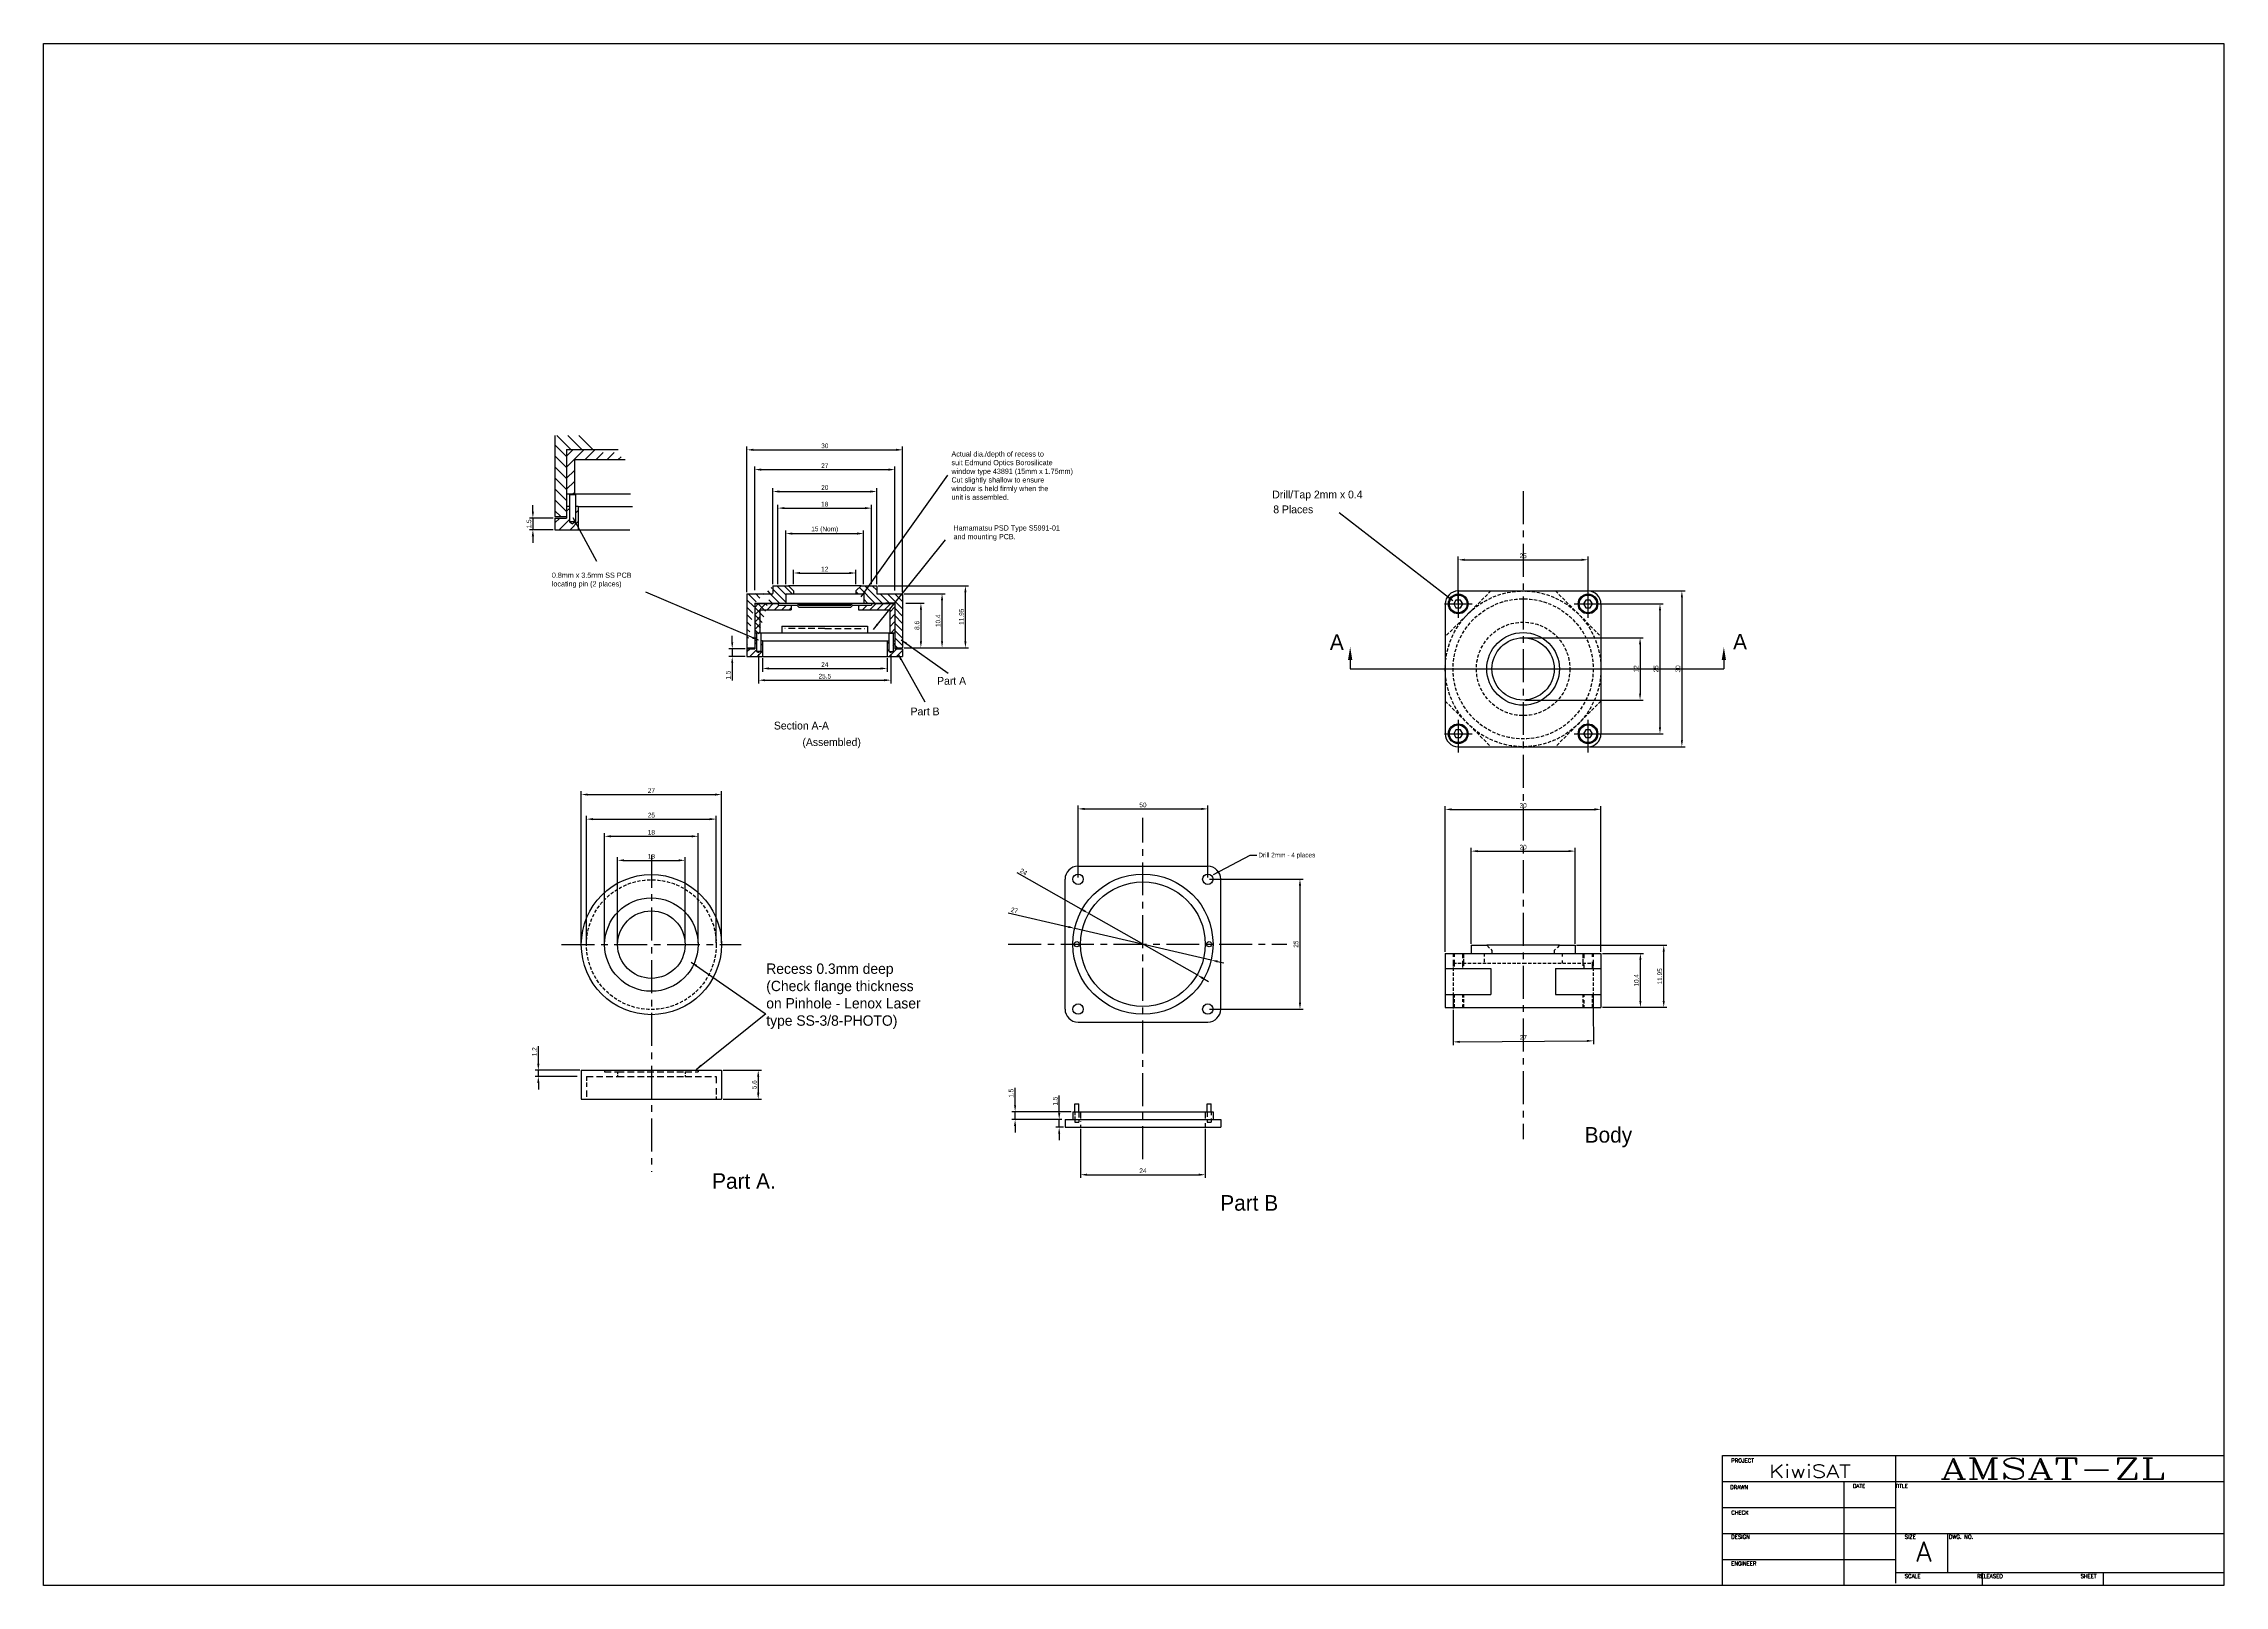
# Model space of a CAD drawing. Header units: millimetres. Extents: x 0 to 840, y 0 to 594.
import ezdxf
from ezdxf.enums import TextEntityAlignment as Align

# ---------------------------------------------------------------- set-up
doc = ezdxf.new("R2010")
doc.units = ezdxf.units.MM
doc.header["$LTSCALE"] = 0.4
doc.header["$PDMODE"] = 3
for name, pattern in [('CENTER', [50.8, 31.75, -6.35, 6.35, -6.35]), ('HIDDEN', [9.525, 6.35, -3.175]), ('HIDDEN2', [4.7625, 3.175, -1.5875])]:
    doc.linetypes.add(name, pattern=pattern)
for name, color, linetype in [('BORDER', 7, 'Continuous'), ('CEN', 2, 'CENTER'), ('DIMENSION', 7, 'Continuous'), ('HARDWARE', 9, 'Continuous'), ('HIDDEN', 7, 'HIDDEN2')]:
    doc.layers.add(name, color=color, linetype=linetype)
doc.styles.add('COMPLEX', font='complex', dxfattribs={"width": 1.5, "height": 8})
doc.styles.add('SIMPLEX', font='simplex', dxfattribs={"height": 0.06})
doc.dimstyles.new('ISO-25', dxfattribs={"dimtxt": 2.5, "dimasz": 2.5, "dimexe": 1.25, "dimexo": 0.625, "dimtad": 1, "dimtxsty": 'Standard', "dimcen": 2.5, "dimadec": 0, "dimazin": 0, "dimtfac": 1, "dimtmove": 0, "dimatfit": 3, "dimfxl": 0, "dimarcsym": 0})
pattern_1 = [(135, (-153.1352, 161.7625), (-1.4142136, -1.4142136), [])]
pattern_2 = [(45, (-153.1352, 161.7625), (-1.4142136, 1.4142136), [])]

# ---------------------------------------------------------------- blocks, each defined once
blk = doc.blocks.new('*D36')
at = {"color": 0, "lineweight": -2}
for p, q in [((449.19, 272.04), (485.33, 272.04)), ((484.08, 269.54), (484.08, 224.54)), ((449.19, 222.04), (485.33, 222.04))]:
    blk.add_line(p, q, dxfattribs=at)
at = {"color": 0}
for points in [[(483.66, 269.54), (484.5, 269.54), (484.08, 272.04)], [(483.66, 224.54), (484.5, 224.54), (484.08, 222.04)]]:
    blk.add_solid(points, dxfattribs=at)
at = {"layer": 'Defpoints', "color": 0}
for p in [(448.57, 272.04), (448.57, 222.04), (484.08, 222.04)]:
    blk.add_point(p, dxfattribs=at)
at = {"color": 0, "insert": (482.56, 247.04), "char_height": 1.8, "attachment_point": 5, "rotation": 90}
blk.add_mtext('25', dxfattribs=at)
blk = doc.blocks.new('*D37')
at = {"color": 0, "lineweight": -2}
for p, q in [((398.57, 272.67), (398.57, 300.41)), ((401.07, 299.16), (446.07, 299.16)), ((448.57, 272.67), (448.57, 300.41))]:
    blk.add_line(p, q, dxfattribs=at)
at = {"color": 0}
for points in [[(401.07, 299.57), (401.07, 298.74), (398.57, 299.16)], [(446.07, 299.57), (446.07, 298.74), (448.57, 299.16)]]:
    blk.add_solid(points, dxfattribs=at)
at = {"layer": 'Defpoints', "color": 0}
for p in [(448.57, 299.16), (398.57, 272.04), (448.57, 272.04)]:
    blk.add_point(p, dxfattribs=at)
at = {"color": 0, "insert": (423.57, 300.68), "char_height": 1.8, "attachment_point": 5}
blk.add_mtext('50', dxfattribs=at)
blk = doc.blocks.new('*D38')
at = {"color": 0, "lineweight": -2}
for p, q in [((371.66, 259.08), (394.83, 253.71)), ((449.87, 240.94), (397.27, 253.14)), ((452.31, 240.38), (454.74, 239.81))]:
    blk.add_line(p, q, dxfattribs=at)
at = {"color": 0}
for points in [[(394.93, 254.11), (394.74, 253.3), (397.27, 253.14)], [(452.4, 240.78), (452.21, 239.97), (449.87, 240.94)]]:
    blk.add_solid(points, dxfattribs=at)
at = {"layer": 'Defpoints', "color": 0}
for p in [(397.27, 253.14), (449.87, 240.94)]:
    blk.add_point(p, dxfattribs=at)
at = {"color": 0, "insert": (374.07, 260.09), "char_height": 1.8, "attachment_point": 5, "rotation": 346.94345}
blk.add_mtext('27', dxfattribs=at)
blk = doc.blocks.new('*D39')
at = {"color": 0, "lineweight": -2}
for p, q in [((374.98, 274.63), (400.52, 260.13)), ((444.44, 235.19), (402.7, 258.89)), ((446.61, 233.96), (448.79, 232.72))]:
    blk.add_line(p, q, dxfattribs=at)
at = {"color": 0}
for points in [[(400.73, 260.49), (400.32, 259.76), (402.7, 258.89)], [(446.82, 234.32), (446.41, 233.59), (444.44, 235.19)]]:
    blk.add_solid(points, dxfattribs=at)
at = {"layer": 'Defpoints', "color": 0}
for p in [(402.7, 258.89), (444.44, 235.19)]:
    blk.add_point(p, dxfattribs=at)
at = {"color": 0, "insert": (377.58, 274.91), "char_height": 1.8, "attachment_point": 5, "rotation": 330.41064}
blk.add_mtext('24', dxfattribs=at)
blk = doc.blocks.new('*D40')
at = {"color": 0, "lineweight": -2}
for p, q in [((188.52, 413.71), (188.52, 416.21)), ((196.39, 411.21), (187.27, 411.21)), ((196.39, 406.71), (187.27, 406.71)), ((188.52, 411.21), (188.52, 406.71)), ((188.52, 404.21), (188.52, 401.71))]:
    blk.add_line(p, q, dxfattribs=at)
at = {"color": 0}
for points in [[(188.1, 413.71), (188.93, 413.71), (188.52, 411.21)], [(188.1, 404.21), (188.93, 404.21), (188.52, 406.71)]]:
    blk.add_solid(points, dxfattribs=at)
at = {"layer": 'Defpoints', "color": 0}
for p in [(188.52, 406.71), (197.01, 411.21), (197.01, 406.71)]:
    blk.add_point(p, dxfattribs=at)
at = {"color": 0, "insert": (186.99, 408.96), "char_height": 1.8, "attachment_point": 5, "rotation": 90}
blk.add_mtext('1.5', dxfattribs=at)
blk = doc.blocks.new('*D41')
at = {"color": 0, "lineweight": -2}
for p, q in [((265.32, 363.35), (265.32, 365.85)), ((270.36, 360.85), (264.07, 360.85)), ((270.36, 357.85), (264.07, 357.85)), ((265.32, 360.85), (265.32, 357.85)), ((265.32, 355.35), (265.32, 348.6))]:
    blk.add_line(p, q, dxfattribs=at)
at = {"color": 0}
for points in [[(264.91, 363.35), (265.74, 363.35), (265.32, 360.85)], [(264.91, 355.35), (265.74, 355.35), (265.32, 357.85)]]:
    blk.add_solid(points, dxfattribs=at)
at = {"layer": 'Defpoints', "color": 0}
for p in [(265.32, 357.85), (270.99, 360.85), (270.99, 357.85)]:
    blk.add_point(p, dxfattribs=at)
at = {"color": 0, "insert": (263.8, 350.72), "char_height": 1.8, "attachment_point": 5, "rotation": 90}
blk.add_mtext('1.5', dxfattribs=at)
blk = doc.blocks.new('*D42')
at = {"color": 0, "lineweight": -2}
for p, q in [((275.49, 358.76), (275.49, 347.48)), ((326.49, 358.79), (326.49, 347.51)), ((277.99, 348.73), (323.99, 348.76))]:
    blk.add_line(p, q, dxfattribs=at)
at = {"color": 0}
for points in [[(277.99, 349.15), (277.99, 348.32), (275.49, 348.73)], [(323.99, 349.18), (323.99, 348.34), (326.49, 348.76)]]:
    blk.add_solid(points, dxfattribs=at)
at = {"layer": 'Defpoints', "color": 0}
for p in [(275.49, 359.38), (326.49, 359.41), (326.49, 348.76)]:
    blk.add_point(p, dxfattribs=at)
at = {"color": 0, "insert": (300.99, 350.27), "char_height": 1.8, "attachment_point": 5, "rotation": 0.03648}
blk.add_mtext('25.5', dxfattribs=at)
blk = doc.blocks.new('*D43')
at = {"color": 0, "lineweight": -2}
for p, q in [((276.99, 357.22), (276.99, 352.01)), ((279.49, 353.26), (322.49, 353.26)), ((324.99, 357.22), (324.99, 352.01))]:
    blk.add_line(p, q, dxfattribs=at)
at = {"color": 0}
for points in [[(279.49, 353.67), (279.49, 352.84), (276.99, 353.26)], [(322.49, 353.67), (322.49, 352.84), (324.99, 353.26)]]:
    blk.add_solid(points, dxfattribs=at)
at = {"layer": 'Defpoints', "color": 0}
for p in [(276.99, 357.85), (324.99, 357.85), (324.99, 353.26)]:
    blk.add_point(p, dxfattribs=at)
at = {"color": 0, "insert": (300.99, 354.78), "char_height": 1.8, "attachment_point": 5}
blk.add_mtext('24', dxfattribs=at)
blk = doc.blocks.new('*D44')
at = {"color": 0, "lineweight": -2}
for p, q in [((207.17, 247.5), (207.17, 305.93)), ((209.67, 304.68), (258.67, 304.68)), ((261.17, 247.5), (261.17, 305.93))]:
    blk.add_line(p, q, dxfattribs=at)
at = {"color": 0}
for points in [[(209.67, 305.1), (209.67, 304.26), (207.17, 304.68)], [(258.67, 305.1), (258.67, 304.26), (261.17, 304.68)]]:
    blk.add_solid(points, dxfattribs=at)
at = {"layer": 'Defpoints', "color": 0}
for p in [(261.17, 304.68), (207.17, 246.87), (261.17, 246.87)]:
    blk.add_point(p, dxfattribs=at)
at = {"color": 0, "insert": (234.17, 306.2), "char_height": 1.8, "attachment_point": 5}
blk.add_mtext('27', dxfattribs=at)
blk = doc.blocks.new('*D45')
at = {"color": 0, "lineweight": -2}
for p, q in [((209.17, 247.5), (209.17, 296.47)), ((211.67, 295.22), (256.67, 295.22)), ((259.17, 247.5), (259.17, 296.47))]:
    blk.add_line(p, q, dxfattribs=at)
at = {"color": 0}
for points in [[(211.67, 295.63), (211.67, 294.8), (209.17, 295.22)], [(256.67, 295.63), (256.67, 294.8), (259.17, 295.22)]]:
    blk.add_solid(points, dxfattribs=at)
at = {"layer": 'Defpoints', "color": 0}
for p in [(259.17, 295.22), (209.17, 246.87), (259.17, 246.87)]:
    blk.add_point(p, dxfattribs=at)
at = {"color": 0, "insert": (234.17, 296.74), "char_height": 1.8, "attachment_point": 5}
blk.add_mtext('25', dxfattribs=at)
blk = doc.blocks.new('*D46')
at = {"color": 0, "lineweight": -2}
for p, q in [((216.17, 247.5), (216.17, 289.85)), ((218.67, 288.6), (249.67, 288.6)), ((252.17, 247.5), (252.17, 289.85))]:
    blk.add_line(p, q, dxfattribs=at)
at = {"color": 0}
for points in [[(218.67, 289.02), (218.67, 288.18), (216.17, 288.6)], [(249.67, 289.02), (249.67, 288.18), (252.17, 288.6)]]:
    blk.add_solid(points, dxfattribs=at)
at = {"layer": 'Defpoints', "color": 0}
for p in [(252.17, 288.6), (216.17, 246.87), (252.17, 246.87)]:
    blk.add_point(p, dxfattribs=at)
at = {"color": 0, "insert": (234.17, 290.12), "char_height": 1.8, "attachment_point": 5}
blk.add_mtext('18', dxfattribs=at)
blk = doc.blocks.new('*D47')
at = {"color": 0, "lineweight": -2}
for p, q in [((221.17, 247.5), (221.17, 280.59)), ((223.67, 279.34), (244.67, 279.34)), ((247.17, 247.5), (247.17, 280.59))]:
    blk.add_line(p, q, dxfattribs=at)
at = {"color": 0}
for points in [[(223.67, 279.75), (223.67, 278.92), (221.17, 279.34)], [(244.67, 279.75), (244.67, 278.92), (247.17, 279.34)]]:
    blk.add_solid(points, dxfattribs=at)
at = {"layer": 'Defpoints', "color": 0}
for p in [(247.17, 279.34), (221.17, 246.87), (247.17, 246.87)]:
    blk.add_point(p, dxfattribs=at)
at = {"color": 0, "insert": (234.17, 280.86), "char_height": 1.8, "attachment_point": 5}
blk.add_mtext('13', dxfattribs=at)
blk = doc.blocks.new('*D48')
at = {"color": 0, "lineweight": -2}
for p, q in [((391.3, 181.98), (391.3, 188.73)), ((392.32, 179.48), (390.05, 179.48)), ((392.94, 176.48), (390.05, 176.48)), ((391.3, 176.48), (391.3, 179.48)), ((391.3, 173.98), (391.3, 171.48))]:
    blk.add_line(p, q, dxfattribs=at)
at = {"color": 0}
for points in [[(390.89, 181.98), (391.72, 181.98), (391.3, 179.48)], [(390.89, 173.98), (391.72, 173.98), (391.3, 176.48)]]:
    blk.add_solid(points, dxfattribs=at)
at = {"layer": 'Defpoints', "color": 0}
for p in [(391.3, 179.48), (392.94, 179.48), (393.57, 176.48)]:
    blk.add_point(p, dxfattribs=at)
at = {"color": 0, "insert": (389.78, 186.6), "char_height": 1.8, "attachment_point": 5, "rotation": 90}
blk.add_mtext('1.5', dxfattribs=at)
blk = doc.blocks.new('*D49')
at = {"color": 0, "lineweight": -2}
for p, q in [((374.32, 184.98), (374.32, 191.73)), ((395.94, 182.48), (373.07, 182.48)), ((391.69, 179.48), (373.07, 179.48)), ((374.32, 179.48), (374.32, 182.48)), ((374.32, 176.98), (374.32, 174.48))]:
    blk.add_line(p, q, dxfattribs=at)
at = {"color": 0}
for points in [[(373.9, 184.98), (374.73, 184.98), (374.32, 182.48)], [(373.9, 176.98), (374.73, 176.98), (374.32, 179.48)]]:
    blk.add_solid(points, dxfattribs=at)
at = {"layer": 'Defpoints', "color": 0}
for p in [(374.32, 182.48), (392.32, 179.48), (396.57, 182.48)]:
    blk.add_point(p, dxfattribs=at)
at = {"color": 0, "insert": (372.79, 189.6), "char_height": 1.8, "attachment_point": 5, "rotation": 90}
blk.add_mtext('1.5', dxfattribs=at)
blk = doc.blocks.new('*D50')
at = {"color": 0, "lineweight": -2}
for p, q in [((399.57, 175.85), (399.57, 156.97)), ((447.57, 175.85), (447.57, 156.97)), ((402.07, 158.22), (445.07, 158.22))]:
    blk.add_line(p, q, dxfattribs=at)
at = {"color": 0}
for points in [[(402.07, 158.63), (402.07, 157.8), (399.57, 158.22)], [(445.07, 158.63), (445.07, 157.8), (447.57, 158.22)]]:
    blk.add_solid(points, dxfattribs=at)
at = {"layer": 'Defpoints', "color": 0}
for p in [(399.57, 176.48), (447.57, 176.48), (447.57, 158.22)]:
    blk.add_point(p, dxfattribs=at)
at = {"color": 0, "insert": (423.57, 159.74), "char_height": 1.8, "attachment_point": 5}
blk.add_mtext('24', dxfattribs=at)
blk = doc.blocks.new('*D51')
at = {"color": 0, "lineweight": -2}
for p, q in [((261.8, 198.48), (276.59, 198.48)), ((275.34, 195.98), (275.34, 189.78)), ((261.8, 187.28), (276.59, 187.28))]:
    blk.add_line(p, q, dxfattribs=at)
at = {"color": 0}
for points in [[(274.92, 195.98), (275.75, 195.98), (275.34, 198.48)], [(274.92, 189.78), (275.75, 189.78), (275.34, 187.28)]]:
    blk.add_solid(points, dxfattribs=at)
at = {"layer": 'Defpoints', "color": 0}
for p in [(261.17, 198.48), (261.17, 187.28), (275.34, 187.28)]:
    blk.add_point(p, dxfattribs=at)
at = {"color": 0, "insert": (273.81, 192.88), "char_height": 1.8, "attachment_point": 5, "rotation": 90}
blk.add_mtext('5.6', dxfattribs=at)
blk = doc.blocks.new('*D52')
at = {"color": 0, "lineweight": -2}
for p, q in [((190.62, 200.98), (190.62, 207.73)), ((206.55, 198.48), (189.37, 198.48)), ((205.64, 196.08), (189.37, 196.08)), ((190.62, 196.08), (190.62, 198.48)), ((190.62, 193.58), (190.62, 191.08))]:
    blk.add_line(p, q, dxfattribs=at)
at = {"color": 0}
for points in [[(190.2, 200.98), (191.04, 200.98), (190.62, 198.48)], [(190.2, 193.58), (191.04, 193.58), (190.62, 196.08)]]:
    blk.add_solid(points, dxfattribs=at)
at = {"layer": 'Defpoints', "color": 0}
for p in [(190.62, 198.48), (206.26, 196.08), (207.17, 198.48)]:
    blk.add_point(p, dxfattribs=at)
at = {"color": 0, "insert": (189.1, 205.61), "char_height": 1.8, "attachment_point": 5, "rotation": 90}
blk.add_mtext('1.2', dxfattribs=at)
blk = doc.blocks.new('*D53')
at = {"layer": 'Defpoints', "color": 0}
for p in [(543.06, 222.31), (597.06, 222.71), (597.15, 209.8)]:
    blk.add_point(p, dxfattribs=at)
at = {"layer": 'DIMENSION', "color": 0, "lineweight": -2}
for p, q in [((543.06, 221.68), (543.16, 208.15)), ((597.06, 222.08), (597.16, 208.55)), ((545.65, 209.41), (594.65, 209.78))]:
    blk.add_line(p, q, dxfattribs=at)
at = {"layer": 'DIMENSION', "color": 0}
for points in [[(594.65, 210.19), (594.65, 209.36), (597.15, 209.8)], [(545.65, 209.83), (545.65, 209), (543.15, 209.4)]]:
    blk.add_solid(points, dxfattribs=at)
at = {"layer": 'DIMENSION', "color": 0, "insert": (570.14, 211.12), "char_height": 1.8, "attachment_point": 5, "rotation": 0.42441}
blk.add_mtext('27', dxfattribs=at)
blk = doc.blocks.new('*D54')
at = {"layer": 'Defpoints', "color": 0}
for p in [(595.06, 378.11), (595.06, 328.11), (622.79, 328.11)]:
    blk.add_point(p, dxfattribs=at)
at = {"layer": 'DIMENSION', "color": 0, "lineweight": -2}
for p, q in [((595.68, 378.11), (624.04, 378.11)), ((622.79, 375.61), (622.79, 330.61)), ((595.68, 328.11), (624.04, 328.11))]:
    blk.add_line(p, q, dxfattribs=at)
at = {"layer": 'DIMENSION', "color": 0}
for points in [[(622.37, 375.61), (623.21, 375.61), (622.79, 378.11)], [(622.37, 330.61), (623.21, 330.61), (622.79, 328.11)]]:
    blk.add_solid(points, dxfattribs=at)
at = {"layer": 'DIMENSION', "color": 0, "insert": (621.27, 353.11), "char_height": 1.8, "attachment_point": 5, "rotation": 90}
blk.add_mtext('25', dxfattribs=at)
blk = doc.blocks.new('*D55')
at = {"layer": 'Defpoints', "color": 0}
for p in [(595.06, 395.13), (545.06, 378.11), (595.06, 378.11)]:
    blk.add_point(p, dxfattribs=at)
at = {"layer": 'DIMENSION', "color": 0, "lineweight": -2}
for p, q in [((545.06, 378.74), (545.06, 396.38)), ((547.56, 395.13), (592.56, 395.13)), ((595.06, 378.74), (595.06, 396.38))]:
    blk.add_line(p, q, dxfattribs=at)
at = {"layer": 'DIMENSION', "color": 0}
for points in [[(547.56, 395.55), (547.56, 394.71), (545.06, 395.13)], [(592.56, 395.55), (592.56, 394.71), (595.06, 395.13)]]:
    blk.add_solid(points, dxfattribs=at)
at = {"layer": 'DIMENSION', "color": 0, "insert": (570.06, 396.65), "char_height": 1.8, "attachment_point": 5}
blk.add_mtext('25', dxfattribs=at)
blk = doc.blocks.new('*D56')
at = {"layer": 'Defpoints', "color": 0}
for p in [(595.06, 383.11), (595.06, 323.11), (631.24, 323.11)]:
    blk.add_point(p, dxfattribs=at)
at = {"layer": 'DIMENSION', "color": 0, "lineweight": -2}
for p, q in [((595.68, 383.11), (632.49, 383.11)), ((631.24, 380.61), (631.24, 325.61)), ((595.68, 323.11), (632.49, 323.11))]:
    blk.add_line(p, q, dxfattribs=at)
at = {"layer": 'DIMENSION', "color": 0}
for points in [[(630.82, 380.61), (631.65, 380.61), (631.24, 383.11)], [(630.82, 325.61), (631.65, 325.61), (631.24, 323.11)]]:
    blk.add_solid(points, dxfattribs=at)
at = {"layer": 'DIMENSION', "color": 0, "insert": (629.71, 353.11), "char_height": 1.8, "attachment_point": 5, "rotation": 90}
blk.add_mtext('30', dxfattribs=at)
blk = doc.blocks.new('*D57')
at = {"layer": 'Defpoints', "color": 0}
for p in [(570.06, 365.11), (570.06, 341.11), (615.12, 341.11)]:
    blk.add_point(p, dxfattribs=at)
at = {"layer": 'DIMENSION', "color": 0, "lineweight": -2}
for p, q in [((570.68, 365.11), (616.37, 365.11)), ((615.12, 362.61), (615.12, 343.61)), ((570.68, 341.11), (616.37, 341.11))]:
    blk.add_line(p, q, dxfattribs=at)
at = {"layer": 'DIMENSION', "color": 0}
for points in [[(614.71, 362.61), (615.54, 362.61), (615.12, 365.11)], [(614.71, 343.61), (615.54, 343.61), (615.12, 341.11)]]:
    blk.add_solid(points, dxfattribs=at)
at = {"layer": 'DIMENSION', "color": 0, "insert": (613.6, 353.11), "char_height": 1.8, "attachment_point": 5, "rotation": 90}
blk.add_mtext('12', dxfattribs=at)
blk = doc.blocks.new('*D58')
at = {"layer": 'Defpoints', "color": 0}
for p in [(331.61, 378.45), (331.61, 361.25), (338.02, 361.25)]:
    blk.add_point(p, dxfattribs=at)
at = {"layer": 'DIMENSION', "color": 0, "lineweight": -2}
for p, q in [((332.24, 378.45), (339.27, 378.45)), ((338.02, 375.95), (338.02, 363.75)), ((332.24, 361.25), (339.27, 361.25))]:
    blk.add_line(p, q, dxfattribs=at)
at = {"layer": 'DIMENSION', "color": 0}
for points in [[(337.61, 375.95), (338.44, 375.95), (338.02, 378.45)], [(337.61, 363.75), (338.44, 363.75), (338.02, 361.25)]]:
    blk.add_solid(points, dxfattribs=at)
at = {"layer": 'DIMENSION', "color": 0, "insert": (336.5, 369.85), "char_height": 1.8, "attachment_point": 5, "rotation": 90}
blk.add_mtext('8.6', dxfattribs=at)
blk = doc.blocks.new('*D59')
at = {"layer": 'Defpoints', "color": 0}
for p in [(330.99, 382.05), (346.17, 382.05), (330.99, 361.25)]:
    blk.add_point(p, dxfattribs=at)
at = {"layer": 'DIMENSION', "color": 0, "lineweight": -2}
for p, q in [((331.61, 382.05), (347.42, 382.05)), ((346.17, 363.75), (346.17, 379.55)), ((331.61, 361.25), (347.42, 361.25))]:
    blk.add_line(p, q, dxfattribs=at)
at = {"layer": 'DIMENSION', "color": 0}
for points in [[(345.75, 379.55), (346.59, 379.55), (346.17, 382.05)], [(345.75, 363.75), (346.59, 363.75), (346.17, 361.25)]]:
    blk.add_solid(points, dxfattribs=at)
at = {"layer": 'DIMENSION', "color": 0, "insert": (344.64, 371.65), "char_height": 1.8, "attachment_point": 5, "rotation": 90}
blk.add_mtext('10.4', dxfattribs=at)
blk = doc.blocks.new('*D60')
at = {"layer": 'Defpoints', "color": 0}
for p in [(320.99, 385.15), (355.17, 385.15), (330.99, 361.25)]:
    blk.add_point(p, dxfattribs=at)
at = {"layer": 'DIMENSION', "color": 0, "lineweight": -2}
for p, q in [((321.61, 385.15), (356.42, 385.15)), ((355.17, 363.75), (355.17, 382.65)), ((331.61, 361.25), (356.42, 361.25))]:
    blk.add_line(p, q, dxfattribs=at)
at = {"layer": 'DIMENSION', "color": 0}
for points in [[(354.76, 382.65), (355.59, 382.65), (355.17, 385.15)], [(354.76, 363.75), (355.59, 363.75), (355.17, 361.25)]]:
    blk.add_solid(points, dxfattribs=at)
at = {"layer": 'DIMENSION', "color": 0, "insert": (353.65, 373.2), "char_height": 1.8, "attachment_point": 5, "rotation": 90}
blk.add_mtext('11.95', dxfattribs=at)
blk = doc.blocks.new('*D61')
at = {"layer": 'Defpoints', "color": 0}
for p in [(312.99, 390.04), (288.99, 385.15), (312.99, 385.15)]:
    blk.add_point(p, dxfattribs=at)
at = {"layer": 'DIMENSION', "color": 0, "lineweight": -2}
for p, q in [((288.99, 385.77), (288.99, 391.29)), ((291.49, 390.04), (310.49, 390.04)), ((312.99, 385.77), (312.99, 391.29))]:
    blk.add_line(p, q, dxfattribs=at)
at = {"layer": 'DIMENSION', "color": 0}
for points in [[(291.49, 390.45), (291.49, 389.62), (288.99, 390.04)], [(310.49, 390.45), (310.49, 389.62), (312.99, 390.04)]]:
    blk.add_solid(points, dxfattribs=at)
at = {"layer": 'DIMENSION', "color": 0, "insert": (300.99, 391.56), "char_height": 1.8, "attachment_point": 5}
blk.add_mtext('12', dxfattribs=at)
blk = doc.blocks.new('*D62')
at = {"layer": 'Defpoints', "color": 0}
for p in [(315.96, 405.23), (285.96, 385.15), (315.96, 385.16)]:
    blk.add_point(p, dxfattribs=at)
at = {"layer": 'DIMENSION', "color": 0, "lineweight": -2}
for p, q in [((285.96, 385.78), (285.96, 406.48)), ((288.46, 405.23), (313.46, 405.23)), ((315.96, 385.79), (315.96, 406.48))]:
    blk.add_line(p, q, dxfattribs=at)
at = {"layer": 'DIMENSION', "color": 0}
for points in [[(288.46, 405.65), (288.46, 404.82), (285.96, 405.23)], [(313.46, 405.65), (313.46, 404.82), (315.96, 405.23)]]:
    blk.add_solid(points, dxfattribs=at)
at = {"layer": 'DIMENSION', "color": 0, "insert": (300.96, 406.76), "char_height": 1.8, "attachment_point": 5}
blk.add_mtext('15 (Nom)', dxfattribs=at)
blk = doc.blocks.new('*D63')
at = {"layer": 'Defpoints', "color": 0}
for p in [(318.96, 415.04), (282.96, 385.15), (318.96, 385.16)]:
    blk.add_point(p, dxfattribs=at)
at = {"layer": 'DIMENSION', "color": 0, "lineweight": -2}
for p, q in [((282.96, 385.78), (282.96, 416.29)), ((285.46, 415.04), (316.46, 415.04)), ((318.96, 385.79), (318.96, 416.29))]:
    blk.add_line(p, q, dxfattribs=at)
at = {"layer": 'DIMENSION', "color": 0}
for points in [[(285.46, 415.46), (285.46, 414.62), (282.96, 415.04)], [(316.46, 415.46), (316.46, 414.62), (318.96, 415.04)]]:
    blk.add_solid(points, dxfattribs=at)
at = {"layer": 'DIMENSION', "color": 0, "insert": (300.96, 416.57), "char_height": 1.8, "attachment_point": 5}
blk.add_mtext('18', dxfattribs=at)
blk = doc.blocks.new('*D64')
at = {"layer": 'Defpoints', "color": 0}
for p in [(320.99, 421.43), (280.99, 385.15), (320.99, 385.15)]:
    blk.add_point(p, dxfattribs=at)
at = {"layer": 'DIMENSION', "color": 0, "lineweight": -2}
for p, q in [((280.99, 385.77), (280.99, 422.68)), ((283.49, 421.43), (318.49, 421.43)), ((320.99, 385.77), (320.99, 422.68))]:
    blk.add_line(p, q, dxfattribs=at)
at = {"layer": 'DIMENSION', "color": 0}
for points in [[(283.49, 421.85), (283.49, 421.01), (280.99, 421.43)], [(318.49, 421.85), (318.49, 421.01), (320.99, 421.43)]]:
    blk.add_solid(points, dxfattribs=at)
at = {"layer": 'DIMENSION', "color": 0, "insert": (300.99, 422.96), "char_height": 1.8, "attachment_point": 5}
blk.add_mtext('20', dxfattribs=at)
blk = doc.blocks.new('*D65')
at = {"layer": 'Defpoints', "color": 0}
for p in [(327.99, 429.88), (273.99, 382.82), (327.99, 382.67)]:
    blk.add_point(p, dxfattribs=at)
at = {"layer": 'DIMENSION', "color": 0, "lineweight": -2}
for p, q in [((273.99, 383.44), (273.99, 431.13)), ((276.49, 429.88), (325.49, 429.88)), ((327.99, 383.3), (327.99, 431.13))]:
    blk.add_line(p, q, dxfattribs=at)
at = {"layer": 'DIMENSION', "color": 0}
for points in [[(276.49, 430.29), (276.49, 429.46), (273.99, 429.88)], [(325.49, 430.29), (325.49, 429.46), (327.99, 429.88)]]:
    blk.add_solid(points, dxfattribs=at)
at = {"layer": 'DIMENSION', "color": 0, "insert": (300.99, 431.4), "char_height": 1.8, "attachment_point": 5}
blk.add_mtext('27', dxfattribs=at)
blk = doc.blocks.new('*D66')
at = {"layer": 'Defpoints', "color": 0}
for p in [(330.99, 437.5), (270.99, 382.05), (330.99, 382.05)]:
    blk.add_point(p, dxfattribs=at)
at = {"layer": 'DIMENSION', "color": 0, "lineweight": -2}
for p, q in [((270.99, 382.67), (270.99, 438.75)), ((273.49, 437.5), (328.49, 437.5)), ((330.99, 382.67), (330.99, 438.75))]:
    blk.add_line(p, q, dxfattribs=at)
at = {"layer": 'DIMENSION', "color": 0}
for points in [[(273.49, 437.92), (273.49, 437.09), (270.99, 437.5)], [(328.49, 437.92), (328.49, 437.09), (330.99, 437.5)]]:
    blk.add_solid(points, dxfattribs=at)
at = {"layer": 'DIMENSION', "color": 0, "insert": (300.99, 439.03), "char_height": 1.8, "attachment_point": 5}
blk.add_mtext('30', dxfattribs=at)
blk = doc.blocks.new('*D67')
at = {"layer": 'Defpoints', "color": 0}
for p in [(590.06, 246.61), (624.24, 246.61), (600.06, 222.71)]:
    blk.add_point(p, dxfattribs=at)
at = {"layer": 'DIMENSION', "color": 0, "lineweight": -2}
for p, q in [((590.68, 246.61), (625.49, 246.61)), ((624.24, 225.21), (624.24, 244.11)), ((600.68, 222.71), (625.49, 222.71))]:
    blk.add_line(p, q, dxfattribs=at)
at = {"layer": 'DIMENSION', "color": 0}
for points in [[(623.82, 244.11), (624.66, 244.11), (624.24, 246.61)], [(623.82, 225.21), (624.66, 225.21), (624.24, 222.71)]]:
    blk.add_solid(points, dxfattribs=at)
at = {"layer": 'DIMENSION', "color": 0, "insert": (622.72, 234.66), "char_height": 1.8, "attachment_point": 5, "rotation": 90}
blk.add_mtext('11.95', dxfattribs=at)
blk = doc.blocks.new('*D68')
at = {"layer": 'Defpoints', "color": 0}
for p in [(600.06, 243.51), (615.24, 243.51), (600.06, 222.71)]:
    blk.add_point(p, dxfattribs=at)
at = {"layer": 'DIMENSION', "color": 0, "lineweight": -2}
for p, q in [((600.68, 243.51), (616.49, 243.51)), ((615.24, 225.21), (615.24, 241.01)), ((600.68, 222.71), (616.49, 222.71))]:
    blk.add_line(p, q, dxfattribs=at)
at = {"layer": 'DIMENSION', "color": 0}
for points in [[(614.82, 241.01), (615.66, 241.01), (615.24, 243.51)], [(614.82, 225.21), (615.66, 225.21), (615.24, 222.71)]]:
    blk.add_solid(points, dxfattribs=at)
at = {"layer": 'DIMENSION', "color": 0, "insert": (613.71, 233.11), "char_height": 1.8, "attachment_point": 5, "rotation": 90}
blk.add_mtext('10.4', dxfattribs=at)
blk = doc.blocks.new('*D69')
at = {"layer": 'Defpoints', "color": 0}
for p in [(600.06, 298.96), (540.06, 243.51), (600.06, 243.51)]:
    blk.add_point(p, dxfattribs=at)
at = {"layer": 'DIMENSION', "color": 0, "lineweight": -2}
for p, q in [((540.06, 244.13), (540.06, 300.21)), ((542.56, 298.96), (597.56, 298.96)), ((600.06, 244.13), (600.06, 300.21))]:
    blk.add_line(p, q, dxfattribs=at)
at = {"layer": 'DIMENSION', "color": 0}
for points in [[(542.56, 299.38), (542.56, 298.54), (540.06, 298.96)], [(597.56, 299.38), (597.56, 298.54), (600.06, 298.96)]]:
    blk.add_solid(points, dxfattribs=at)
at = {"layer": 'DIMENSION', "color": 0, "insert": (570.06, 300.49), "char_height": 1.8, "attachment_point": 5}
blk.add_mtext('30', dxfattribs=at)
blk = doc.blocks.new('*D70')
at = {"layer": 'Defpoints', "color": 0}
for p in [(590.06, 282.89), (550.06, 246.61), (590.06, 246.61)]:
    blk.add_point(p, dxfattribs=at)
at = {"layer": 'DIMENSION', "color": 0, "lineweight": -2}
for p, q in [((550.06, 247.23), (550.06, 284.14)), ((552.56, 282.89), (587.56, 282.89)), ((590.06, 247.23), (590.06, 284.14))]:
    blk.add_line(p, q, dxfattribs=at)
at = {"layer": 'DIMENSION', "color": 0}
for points in [[(552.56, 283.31), (552.56, 282.47), (550.06, 282.89)], [(587.56, 283.31), (587.56, 282.47), (590.06, 282.89)]]:
    blk.add_solid(points, dxfattribs=at)
at = {"layer": 'DIMENSION', "color": 0, "insert": (570.06, 284.41), "char_height": 1.8, "attachment_point": 5}
blk.add_mtext('20', dxfattribs=at)

msp = doc.modelspace()

# ---------------------------------------------------------------- hatches: boundary and pattern name
h = msp.add_hatch()
h.set_pattern_fill('_USER', color=256, scale=3, angle=45, style=0, pattern_type=0)
h.set_pattern_definition([(45, (-439.168, 112.5857), (-2.12132, 2.12132), [])])
h.paths.add_polyline_path([(222.515, 436.415), (215.015, 436.415), (215.015, 437.315), (201.515, 437.315), (201.515, 420.515), (204.515, 420.515), (204.515, 433.715), (222.515, 433.715)])
h = msp.add_hatch()
h.set_pattern_fill('_USER', color=256, scale=2, angle=135, style=0, pattern_type=0)
h.set_pattern_definition(pattern_1)
edge = h.paths.add_edge_path()
edge.add_line((286.987, 385.149), (288.987, 383.149))
edge.add_line((288.987, 383.149), (288.987, 382.049))
edge.add_line((285.987, 382.049), (289.047, 382.049))
edge.add_line((285.987, 382.049), (285.987, 378.449))
edge.add_line((273.987, 378.449), (285.987, 378.449))
edge.add_line((280.987, 385.149), (280.987, 382.149))
edge.add_line((280.987, 385.149), (286.987, 385.149))
edge.add_line((270.987, 382.049), (280.987, 382.049))
edge.add_line((270.987, 382.049), (270.987, 361.249))
edge.add_line((273.987, 378.449), (273.987, 360.849))
edge.add_line((270.987, 361.249), (273.987, 361.249))
h = msp.add_hatch()
h.set_pattern_fill('_USER', color=256, scale=2, angle=45, style=0, pattern_type=0)
h.set_pattern_definition(pattern_2)
h.paths.add_polyline_path([(287.987, 375.849), (287.987, 377.649), (282.987, 377.649), (282.987, 378.249), (273.987, 378.249), (273.987, 367.049), (275.987, 367.049), (275.987, 375.849)])
h = msp.add_hatch()
h.set_pattern_fill('_USER', color=256, scale=2, angle=135, style=0, pattern_type=0)
h.set_pattern_definition(pattern_1)
edge = h.paths.add_edge_path()
edge.add_line((312.987, 383.149), (314.987, 385.149))
edge.add_line((312.987, 383.149), (312.987, 382.049))
edge.add_line((312.974, 382.049), (315.987, 382.049))
edge.add_line((315.987, 382.049), (315.987, 378.449))
edge.add_line((314.987, 385.149), (320.987, 385.149))
edge.add_line((320.987, 385.149), (320.987, 382.049))
edge.add_line((320.987, 382.049), (330.987, 382.049))
edge.add_line((315.987, 378.449), (327.987, 378.449))
edge.add_line((330.987, 382.049), (330.987, 361.249))
edge.add_line((327.987, 378.449), (327.987, 360.849))
edge.add_line((327.987, 361.249), (330.987, 361.249))
h = msp.add_hatch()
h.set_pattern_fill('_USER', color=256, scale=2, angle=45, style=0, pattern_type=0)
h.set_pattern_definition(pattern_2)
h.paths.add_polyline_path([(325.987, 375.849), (325.987, 367.049), (327.987, 367.049), (327.987, 378.249), (318.987, 378.249), (318.987, 377.649), (313.987, 377.649), (313.987, 375.849)])

# ---------------------------------------------------------------- linework, layer by layer
for p, q in [((197.015, 443.015), (197.015, 411.815)), ((201.515, 434.982), (197.015, 439.482)), ((197.015, 438.304), (197.015, 411.815)), ((203.125, 437.615), (197.725, 443.015)), ((201.515, 437.615), (221.35, 437.615)), ((201.515, 437.615), (201.515, 411.215)), ((207.368, 437.615), (201.968, 443.015)), ((211.61, 437.615), (206.21, 443.015)), ((201.515, 430.74), (197.015, 435.24)), ((201.515, 426.497), (197.015, 430.997)), ((204.515, 433.715), (224.087, 433.715)), ((204.515, 433.715), (204.515, 420.515)), ((201.515, 422.254), (197.015, 426.754)), ((201.515, 418.012), (197.015, 422.512)), ((201.515, 420.515), (226.174, 420.515)), ((204.965, 420.215), (202.565, 420.215)), ((202.565, 420.215), (202.565, 409.715)), ((204.965, 420.215), (204.965, 409.715)), ((201.515, 413.769), (197.015, 418.269)), ((199.227, 411.815), (197.015, 414.027)), ((197.015, 411.815), (201.515, 411.815)), ((202.565, 415.715), (201.515, 415.715)), ((201.515, 413.857), (202.565, 414.907)), ((206.015, 415.715), (204.965, 415.715)), ((204.965, 413.065), (206.015, 414.115)), ((206.015, 415.715), (226.946, 415.715)), ((197.015, 411.215), (197.015, 406.715)), ((197.015, 411.215), (201.515, 411.215)), ((197.015, 409.357), (198.872, 411.215)), ((197.015, 406.715), (206.015, 406.715)), ((198.615, 406.715), (202.565, 410.665)), ((204.965, 409.715), (202.565, 409.715)), ((202.565, 409.715), (203.765, 409.013)), ((202.858, 406.715), (206.015, 409.872)), ((204.965, 409.715), (203.765, 409.013)), ((270.987, 382.049), (280.987, 382.049)), ((270.987, 382.049), (270.987, 361.249)), ((270.987, 382.049), (270.987, 357.849)), ((273.987, 378.449), (273.987, 360.849)), ((273.987, 378.449), (285.987, 378.449)), ((273.987, 378.249), (282.987, 378.249)), ((280.987, 385.149), (286.987, 385.149)), ((282.987, 378.449), (282.987, 377.649)), ((285.987, 382.049), (285.987, 378.449)), ((285.987, 382.049), (289.047, 382.049)), ((285.987, 378.449), (315.987, 378.449)), ((286.987, 385.149), (288.987, 383.149)), ((288.987, 383.149), (288.987, 382.049)), ((289.047, 382.049), (312.934, 382.049)), ((290.987, 377.649), (290.187, 378.449)), ((310.987, 377.649), (311.787, 378.449)), ((312.974, 382.049), (315.987, 382.049)), ((312.987, 383.149), (314.987, 385.149)), ((312.987, 383.149), (312.987, 382.049)), ((314.987, 385.149), (320.987, 385.149)), ((315.987, 382.049), (315.987, 378.449)), ((315.987, 378.449), (327.987, 378.449)), ((318.987, 378.449), (318.987, 377.649)), ((318.987, 378.249), (327.987, 378.249)), ((320.987, 382.049), (330.987, 382.049)), ((327.987, 378.449), (324.474, 378.449)), ((327.987, 378.449), (327.987, 360.849)), ((330.987, 382.049), (330.987, 361.249)), ((330.987, 382.049), (330.987, 361.249)), ((275.987, 375.849), (287.987, 375.849)), ((275.987, 375.849), (275.987, 367.049)), ((282.987, 377.649), (290.187, 377.649)), ((287.987, 377.649), (287.987, 375.849)), ((290.987, 376.849), (290.187, 377.649)), ((290.987, 377.849), (290.987, 377.649)), ((290.987, 377.849), (310.987, 377.849)), ((290.987, 377.649), (310.987, 377.649)), ((290.987, 376.849), (310.987, 376.849)), ((310.987, 377.849), (310.987, 377.649)), ((310.987, 376.849), (311.787, 377.649)), ((311.787, 377.649), (318.987, 377.649)), ((313.987, 377.649), (313.987, 375.849)), ((313.987, 375.849), (325.987, 375.849)), ((325.987, 375.849), (325.987, 367.049)), ((540.056, 378.113), (540.056, 328.113)), ((600.056, 378.113), (600.056, 328.113)), ((273.987, 367.049), (327.987, 367.049)), ((274.687, 363.849), (273.987, 363.849)), ((273.987, 362.61), (274.687, 363.31)), ((274.687, 366.849), (274.687, 359.849)), ((276.287, 366.849), (274.687, 366.849)), ((276.287, 366.849), (276.287, 359.849)), ((276.987, 363.849), (276.287, 363.849)), ((276.287, 362.082), (276.987, 362.782)), ((276.987, 363.849), (324.987, 363.849)), ((284.487, 369.569), (284.487, 367.049)), ((284.487, 369.569), (317.487, 369.569)), ((317.487, 369.569), (317.487, 367.049)), ((324.987, 363.849), (325.687, 363.849)), ((324.987, 362.699), (325.687, 363.399)), ((325.687, 366.849), (325.687, 359.854)), ((325.687, 366.849), (327.287, 366.849)), ((327.287, 366.849), (327.287, 359.854)), ((327.287, 363.849), (327.987, 363.849)), ((327.287, 362.17), (327.987, 362.87)), ((270.987, 361.249), (273.987, 361.249)), ((270.987, 359.61), (272.225, 360.849)), ((270.987, 360.849), (273.987, 360.849)), ((270.987, 357.849), (276.987, 357.849)), ((272.053, 357.849), (274.687, 360.482)), ((274.687, 359.849), (275.487, 359.38)), ((276.287, 359.849), (274.687, 359.849)), ((274.882, 357.849), (276.987, 359.953)), ((276.287, 359.849), (275.487, 359.38)), ((324.987, 359.87), (325.687, 360.57)), ((324.987, 357.849), (330.987, 357.849)), ((325.687, 359.854), (326.487, 359.413)), ((325.688, 359.849), (327.285, 359.849)), ((325.794, 357.849), (328.794, 360.849)), ((327.285, 359.849), (326.487, 359.413)), ((327.987, 361.249), (330.987, 361.249)), ((327.987, 360.849), (330.987, 360.849)), ((328.622, 357.849), (330.987, 360.213)), ((330.987, 360.849), (330.987, 357.849)), ((503.417, 353.113), (647.412, 353.113)), ((393.569, 222.042), (393.569, 272.042)), ((398.569, 277.042), (448.569, 277.042)), ((453.569, 222.042), (453.569, 272.042)), ((550.056, 246.606), (556.056, 246.606)), ((584.056, 246.606), (590.056, 246.606)), ((540.056, 243.506), (540.056, 222.706)), ((540.056, 243.506), (550.057, 243.506)), ((540.056, 243.506), (540.056, 222.706)), ((540.056, 237.706), (557.63, 237.706)), ((550.057, 243.506), (590.056, 243.506)), ((557.63, 237.706), (557.63, 227.706)), ((582.482, 237.706), (600.056, 237.706)), ((582.482, 237.706), (582.482, 227.706)), ((590.056, 243.506), (600.056, 243.506)), ((600.056, 243.506), (600.056, 222.706)), ((600.056, 243.506), (600.056, 222.706)), ((540.056, 227.706), (557.63, 227.706)), ((582.482, 227.706), (600.056, 227.706)), ((540.056, 222.706), (600.056, 222.706)), ((540.056, 222.706), (543.056, 222.706)), ((543.056, 222.706), (543.056, 222.306)), ((597.056, 222.706), (597.056, 222.306)), ((597.056, 222.706), (600.056, 222.706)), ((398.569, 217.042), (448.569, 217.042)), ((207.174, 198.485), (207.174, 187.285)), ((207.174, 198.485), (216.174, 198.485)), ((216.174, 198.485), (252.174, 198.485)), ((216.174, 198.485), (216.174, 197.885)), ((252.174, 198.485), (261.174, 198.485)), ((252.174, 198.485), (252.174, 197.885)), ((261.174, 198.485), (261.174, 187.285)), ((207.174, 187.285), (209.174, 187.285)), ((209.174, 187.285), (259.174, 187.285)), ((259.174, 187.285), (261.174, 187.285)), ((397.269, 182.476), (397.269, 185.476)), ((397.269, 185.476), (398.869, 185.476)), ((398.869, 182.476), (398.869, 185.476)), ((448.269, 185.476), (449.869, 185.476)), ((448.269, 182.476), (448.269, 185.476)), ((449.869, 182.476), (449.869, 185.476)), ((393.569, 179.476), (396.569, 179.476)), ((393.569, 179.476), (393.569, 176.476)), ((393.569, 176.476), (399.569, 176.476)), ((396.569, 182.476), (397.269, 182.476)), ((396.569, 182.476), (396.569, 179.476)), ((396.569, 179.476), (450.569, 179.476)), ((397.269, 182.476), (398.869, 182.476)), ((398.869, 182.476), (448.269, 182.476)), ((447.569, 176.476), (453.569, 176.476)), ((448.269, 182.476), (449.869, 182.476)), ((449.869, 182.476), (450.569, 182.476)), ((450.569, 182.476), (450.569, 179.476)), ((450.569, 179.476), (453.569, 179.476)), ((453.569, 179.476), (453.569, 176.476))]:
    msp.add_line(p, q)
at = {"linetype": 'Continuous'}
for p, q in [((206.015, 415.715), (206.015, 406.715)), ((206.015, 406.715), (225.825, 406.715)), ((280.987, 385.149), (280.987, 382.149)), ((314.987, 385.149), (286.987, 385.149)), ((320.987, 385.149), (320.987, 382.049)), ((545.056, 383.113), (595.056, 383.113)), ((276.987, 363.849), (276.987, 357.849)), ((324.987, 363.849), (324.987, 357.849)), ((276.987, 357.849), (324.987, 357.849)), ((545.056, 323.113), (595.056, 323.113)), ((550.056, 246.606), (550.056, 243.606)), ((584.056, 246.606), (556.056, 246.606)), ((590.056, 246.606), (590.056, 243.506)), ((399.569, 176.476), (447.569, 176.476))]:
    msp.add_line(p, q, dxfattribs=at)
at = {"linetype": 'HIDDEN'}
for p, q in [((300.987, 368.649), (285.533, 368.649)), ((300.987, 368.649), (316.436, 368.649)), ((209.174, 196.085), (221.174, 196.085)), ((209.174, 196.085), (209.174, 194.415)), ((209.174, 193.761), (209.174, 192.015)), ((216.174, 197.885), (221.174, 197.885)), ((221.174, 197.885), (247.174, 197.885)), ((221.174, 197.885), (221.174, 196.924)), ((221.174, 196.596), (221.174, 196.085)), ((221.174, 196.085), (247.174, 196.085)), ((247.174, 197.885), (252.174, 197.885)), ((247.174, 197.885), (247.174, 197.142)), ((247.174, 196.596), (247.174, 196.085)), ((247.174, 196.085), (259.174, 196.085)), ((259.174, 196.085), (259.174, 192.888)), ((209.174, 190.707), (209.174, 187.285)), ((259.174, 191.579), (259.174, 189.18)), ((259.174, 188.416), (259.174, 187.285))]:
    msp.add_line(p, q, dxfattribs=at)
msp.add_lwpolyline([(0, 0), (0, 594), (840, 594), (840, 0), (0, 0)], close=True)
for points in [[(503.417, 356.484), (503.417, 353.113)], [(647.412, 356.462), (647.412, 353.113)]]:
    msp.add_lwpolyline(points)
for centre, radius in [((570.056, 353.113), 14), ((570.056, 353.113), 12), ((234.174, 246.875), 27), ((398.569, 272.042), 2), ((423.569, 247.042), 27), ((423.569, 247.042), 24), ((448.569, 272.042), 2), ((234.174, 246.875), 18), ((234.174, 246.875), 13), ((398.069, 247.042), 1), ((449.069, 247.042), 1), ((398.569, 222.042), 2), ((448.569, 222.042), 2)]:
    msp.add_circle(centre, radius)
for centre, start, end in [((545.056, 378.113), 90, 180), ((595.056, 378.113), 0, 90), ((545.056, 328.113), 180, 270), ((595.056, 328.113), 270, 0), ((398.569, 272.042), 90, 180), ((448.569, 272.042), 0, 90), ((398.569, 222.042), 180, 270), ((448.569, 222.042), 270, 0)]:
    msp.add_arc(centre, 5, start, end)
for points in [[(502.584, 356.484), (503.417, 361.484), (504.251, 356.484)], [(646.579, 356.462), (647.412, 361.462), (648.246, 356.462)]]:
    msp.add_solid(points)
at = {"layer": 'BORDER'}
for p, q in [((646.925, 50), (840.257, 50)), ((646.925, 0), (646.925, 50)), ((713.591, 50), (713.591, 0.853)), ((646.925, 40), (840.159, 40)), ((693.591, 40), (693.591, 0.374)), ((646.925, 30), (713.591, 30)), ((646.925, 20), (840.159, 20)), ((733.591, 20), (733.591, 5)), ((646.925, 10), (713.591, 10)), ((713.591, 5), (840.159, 5)), ((746.924, 5), (746.924, 0)), ((793.591, 5), (793.591, 0))]:
    msp.add_line(p, q, dxfattribs=at)
at = {"layer": 'CEN', "linetype": 'CENTER'}
msp.add_line((570.056, 421.617), (570.056, 171.964), dxfattribs=at)
at = {"layer": 'CEN'}
for p, q in [((545.056, 383.433), (545.056, 372.793)), ((595.056, 383.433), (595.056, 372.793)), ((539.736, 378.113), (550.376, 378.113)), ((589.736, 378.113), (600.376, 378.113)), ((539.736, 328.113), (550.376, 328.113)), ((545.056, 333.433), (545.056, 322.793)), ((545.056, 328.113), (545.056, 320.836)), ((589.736, 328.113), (600.376, 328.113)), ((595.056, 333.433), (595.056, 322.793)), ((595.056, 328.113), (595.056, 320.836)), ((423.569, 164.266), (423.569, 295.751)), ((234.174, 281.494), (234.174, 159.358)), ((199.554, 246.875), (268.793, 246.875)), ((371.63, 247.042), (479.014, 247.042))]:
    msp.add_line(p, q, dxfattribs=at)
at = {"layer": 'HARDWARE'}
for points in [[(545.922, 376.613), (546.788, 378.113), (545.922, 379.613), (544.19, 379.613), (543.324, 378.113), (544.19, 376.613), (545.922, 376.613)], [(595.922, 376.613), (596.788, 378.113), (595.922, 379.613), (594.19, 379.613), (593.324, 378.113), (594.19, 376.613), (595.922, 376.613)], [(545.922, 326.613), (546.788, 328.113), (545.922, 329.613), (544.19, 329.613), (543.324, 328.113), (544.19, 326.613), (545.922, 326.613)], [(595.922, 326.613), (596.788, 328.113), (595.922, 329.613), (594.19, 329.613), (593.324, 328.113), (594.19, 326.613), (595.922, 326.613)]]:
    msp.add_lwpolyline(points, dxfattribs=at)
for centre, radius in [((545.056, 378.113), 3.8), ((545.056, 378.113), 3.4), ((595.056, 378.113), 3.8), ((595.056, 378.113), 3.4), ((545.056, 328.113), 3.8), ((545.056, 328.113), 3.4), ((595.056, 328.113), 3.8), ((595.056, 328.113), 3.4)]:
    msp.add_circle(centre, radius, dxfattribs=at)
at = {"layer": 'HIDDEN'}
for p, q in [((557.63, 383.113), (540.056, 365.539)), ((582.482, 383.113), (600.056, 365.539)), ((540.056, 340.686), (557.63, 323.113)), ((600.056, 340.686), (582.482, 323.113)), ((543.056, 239.906), (543.056, 222.306)), ((543.056, 239.706), (570.056, 239.706)), ((555.056, 243.506), (585.056, 243.506)), ((555.056, 243.506), (555.056, 242.26)), ((555.056, 241.378), (555.056, 239.706)), ((570.056, 239.706), (597.056, 239.706)), ((585.056, 243.506), (585.056, 241.818)), ((585.056, 240.799), (585.056, 239.706)), ((597.056, 239.906), (597.056, 222.306)), ((543.099, 227.706), (543.099, 222.706)), ((543.099, 227.706), (543.099, 222.706)), ((543.499, 227.706), (543.499, 222.706)), ((546.699, 227.706), (546.699, 224.886)), ((547.099, 227.706), (547.099, 222.706)), ((593.013, 227.706), (593.013, 222.706)), ((593.413, 227.706), (593.413, 226.765)), ((596.613, 227.706), (596.613, 222.706)), ((597.013, 227.706), (597.013, 222.706)), ((546.699, 223.75), (546.699, 222.706)), ((593.413, 225.411), (593.413, 222.706))]:
    msp.add_line(p, q, dxfattribs=at)
at = {"layer": 'HIDDEN', "linetype": 'HIDDEN'}
for p, q in [((556.056, 246.606), (557.132, 245.531)), ((557.573, 245.089), (558.056, 244.606)), ((558.056, 244.606), (558.056, 243.506)), ((582.525, 245.075), (582.056, 244.606)), ((582.056, 244.606), (582.056, 243.506)), ((584.056, 246.606), (583.13, 245.681)), ((543.056, 243.506), (543.056, 242.159)), ((543.056, 240.976), (543.056, 237.706)), ((543.456, 243.506), (543.456, 242.159)), ((543.456, 240.976), (543.456, 237.706)), ((546.656, 243.506), (546.656, 241.664)), ((546.656, 240.57), (546.656, 237.706)), ((547.056, 243.506), (547.056, 241.664)), ((547.056, 241.251), (547.056, 237.706)), ((593.056, 243.506), (593.056, 241.664)), ((593.056, 241.251), (593.056, 237.706)), ((593.456, 243.506), (593.456, 241.664)), ((593.456, 239.26), (593.456, 237.706)), ((596.656, 243.506), (596.656, 242.159)), ((596.656, 240.177), (596.656, 237.706)), ((597.056, 243.506), (597.056, 242.159)), ((597.056, 240.976), (597.056, 237.706)), ((397.269, 182.476), (397.269, 181.123)), ((397.269, 180.67), (397.269, 179.763)), ((397.269, 179.476), (397.269, 178.476)), ((397.269, 178.476), (398.869, 178.476)), ((398.869, 182.476), (398.869, 180.307)), ((398.869, 179.31), (398.869, 178.476)), ((399.569, 182.476), (399.569, 178.584)), ((399.569, 177.496), (399.569, 176.476)), ((447.569, 182.476), (447.569, 179.763)), ((447.569, 178.131), (447.569, 176.476)), ((448.269, 182.476), (448.269, 180.579)), ((448.269, 179.582), (448.269, 178.476)), ((448.269, 178.476), (449.869, 178.476)), ((449.869, 182.476), (449.869, 181.123)), ((449.869, 179.854), (449.869, 178.476))]:
    msp.add_line(p, q, dxfattribs=at)
at = {"layer": 'HIDDEN'}
for centre, radius in [((570.056, 353.113), 30), ((570.056, 353.113), 27), ((570.056, 353.113), 18), ((234.174, 246.875), 25)]:
    msp.add_circle(centre, radius, dxfattribs=at)

# ---------------------------------------------------------------- texts
for s, height, p in [('Actual dia./depth of recess to', 2, (349.797, 434.915)), ('window type 43891 (15mm x 1.75mm)', 2, (349.797, 428.248)), ('suit Edmund Optics Borosilicate', 2, (349.797, 431.581)), ('window is held firmly when the ', 2, (349.797, 421.581)), ('Cut slightly shallow to ensure', 2, (349.797, 424.915)), ('unit is assembled.', 2, (349.797, 418.248)), ('8 Places', 3, (473.797, 413.056)), ('and mounting PCB.', 2, (350.583, 403.067)), ('Hamamatsu PSD Type S5991-01', 2, (350.583, 406.4)), ('0.8mm x 3.5mm SS PCB', 2, (195.831, 388.196)), ('locating pin (2 places)', 2, (195.831, 384.863)), ('A', 6, (495.598, 360.432)), ('A', 6, (650.958, 360.6)), ('Part A', 3, (344.277, 346.995)), ('Part B', 3, (334.059, 335.214)), ('Section A-A', 3, (281.394, 329.748)), ('(Assembled)', 3, (292.384, 323.4)), ('Recess 0.3mm deep', 4, (278.437, 235.609)), ('(Check flange thickness', 4, (278.437, 228.942)), ('type SS-3/8-PHOTO)', 4, (278.437, 215.609)), ('on Pinhole - Lenox Laser', 4, (278.437, 222.276)), ('Body', 6, (593.775, 170.584)), ('Part A.', 6, (257.576, 152.791)), ('Part B', 6, (453.382, 144.354))]:
    msp.add_text(s, height=height).set_placement(p)
at = {"insert": (468.03, 282.29), "char_height": 1.8, "width": 286.23685, "attachment_point": 1}
msp.add_mtext('Drill 2mm - 4 places', dxfattribs=at)
at = {"layer": 'BORDER', "style": 'SIMPLEX'}
for s, height, p in [('PROJECT', 1.5, (650.242, 47.333)), ('DRAWN', 1.5, (649.893, 37.066)), ('DATE          TITLE', 1.49999, (697.114, 37.545)), ('CHECK', 1.5, (650.242, 27.278)), ('DESIGN', 1.5, (650.242, 17.986)), ('SIZE           DWG. NO.', 1.49999, (717.113, 17.986)), ('ENGINEER', 1.5, (650.242, 7.702)), ('SCALE                   RELEASED                          SHEET', 1.49999, (717.113, 2.817))]:
    msp.add_text(s, height=height, dxfattribs=at).set_placement(p)
at = {"layer": 'BORDER'}
for s, height, style, width, p in [('KiwiSAT', 5, 'SIMPLEX', 1.3, (680.567, 41.473)), ('AMSAT-ZL', 8, 'COMPLEX', 1.5, (773.985, 40.978))]:
    msp.add_text(s, height=height, dxfattribs=dict(at, style=style, width=width)).set_placement(p, align=Align.CENTER)
at = {"layer": 'BORDER', "style": 'SIMPLEX'}
msp.add_text('A', height=7.62, dxfattribs=at).set_placement((724.476, 9.143), align=Align.CENTER)
at = {"layer": 'HIDDEN'}
msp.add_text('Drill/Tap 2mm x 0.4', height=3, dxfattribs=at).set_placement((473.406, 418.785))

# ---------------------------------------------------------------- dimensions: what is measured, and where the dimension line sits
for p1, p2, distance, text, picture, middle in [((197.015, 411.215), (197.015, 406.715), -8.497, '1.5', '*D40', (186.993, 408.965)), ((270.987, 360.849), (270.987, 357.849), -5.665, '1.5', '*D41', (263.797, 350.724)), ((275.487, 359.38), (326.487, 359.413), -10.65, '25.5', '*D42', (300.992, 350.272)), ((276.987, 357.849), (324.987, 357.849), -4.593, '24', '*D43', (300.987, 354.781)), ((207.174, 246.875), (261.174, 246.875), 57.805, '27', '*D44', (234.174, 306.205)), ((209.174, 246.875), (259.174, 246.875), 48.341, '25', '*D45', (234.174, 296.741)), ((216.174, 246.875), (252.174, 246.875), 41.724, '18', '*D46', (234.174, 290.124)), ((221.174, 246.875), (247.174, 246.875), 32.461, '13', '*D47', (234.174, 280.861)), ((448.569, 272.042), (448.569, 222.042), 35.511, '25', '*D36', (482.555, 247.042))]:
    dim = msp.add_aligned_dim(p1=p1, p2=p2, distance=distance, text=text, dimstyle='ISO-25', override={"dimtxt": 1.8, "dimfrac": 2})
    dim.commit()
    dim.dimension.update_dxf_attribs({"geometry": picture, "text_midpoint": middle})
dim = msp.add_linear_dim(base=(448.569, 299.156), p1=(398.569, 272.042), p2=(448.569, 272.042), dimstyle='ISO-25', override={"dimtxt": 1.8, "dimfrac": 2})
dim.commit()
dim.dimension.update_dxf_attribs({"geometry": '*D37', "text_midpoint": (423.569, 300.681)})
for p1, p2, text, picture, middle in [((444.439, 235.191), (402.698, 258.893), '24', '*D39', (376.828, 273.583)), ((449.871, 240.942), (397.267, 253.142), '27', '*D38', (373.725, 258.601))]:
    dim = msp.add_diameter_dim_2p(p1=p1, p2=p2, text=text, dimstyle='ISO-25', override={"dimtxt": 1.8, "dimfrac": 2})
    dim.commit()
    dim.dimension.update_dxf_attribs({"geometry": picture, "text_midpoint": middle, "dimtype": 163})
for base, p1, p2, text, picture, middle in [((190.62, 198.485), (206.264, 196.085), (207.174, 198.485), '1.2', '*D52', (189.095, 205.61)), ((275.336, 187.285), (261.174, 198.485), (261.174, 187.285), '5.6', '*D51', (273.811, 192.885)), ((374.315, 182.476), (392.319, 179.476), (396.569, 182.476), '1.5', '*D49', (372.79, 189.601)), ((391.303, 179.476), (393.569, 176.476), (392.944, 179.476), '1.5', '*D48', (389.778, 186.601))]:
    dim = msp.add_linear_dim(base=base, p1=p1, p2=p2, angle=90, text=text, dimstyle='ISO-25', override={"dimtxt": 1.8, "dimfrac": 2})
    dim.commit()
    dim.dimension.update_dxf_attribs({"geometry": picture, "text_midpoint": middle})
dim = msp.add_linear_dim(base=(447.569, 158.217), p1=(399.569, 176.476), p2=(447.569, 176.476), text='24', dimstyle='ISO-25', override={"dimtxt": 1.8, "dimfrac": 2})
dim.commit()
dim.dimension.update_dxf_attribs({"geometry": '*D50', "text_midpoint": (423.569, 159.742)})
at = {"layer": 'DIMENSION'}
for base, p1, p2, text, picture, middle in [((330.987, 437.503), (270.987, 382.049), (330.987, 382.049), '30', '*D66', (300.987, 439.028)), ((327.987, 429.875), (273.987, 382.818), (327.987, 382.672), '27', '*D65', (300.987, 431.4)), ((320.987, 421.431), (280.987, 385.149), (320.987, 385.149), '20', '*D64', (300.987, 422.956)), ((318.965, 415.04), (282.965, 385.152), (318.965, 385.162), '18', '*D63', (300.965, 416.565)), ((315.965, 405.234), (285.965, 385.152), (315.965, 385.162), '15 (Nom)', '*D62', (300.965, 406.759)), ((312.987, 390.035), (288.987, 385.149), (312.987, 385.149), '12', '*D61', (300.987, 391.56)), ((600.056, 298.961), (540.056, 243.506), (600.056, 243.506), '30', '*D69', (570.056, 300.486)), ((590.056, 282.889), (550.056, 246.606), (590.056, 246.606), '20', '*D70', (570.056, 284.414))]:
    dim = msp.add_linear_dim(base=base, p1=p1, p2=p2, text=text, dimstyle='ISO-25', override={"dimtxt": 1.8, "dimfrac": 2}, dxfattribs=at)
    dim.commit()
    dim.dimension.update_dxf_attribs({"geometry": picture, "text_midpoint": middle})
for p1, p2, distance, text, picture, middle in [((545.056, 378.113), (595.056, 378.113), 17.016, '25', '*D55', (570.056, 396.654)), ((595.056, 383.113), (595.056, 323.113), 36.179, '30', '*D56', (629.71, 353.113)), ((595.056, 378.113), (595.056, 328.113), 27.734, '25', '*D54', (621.265, 353.113)), ((570.056, 365.113), (570.056, 341.113), 45.067, '12', '*D57', (613.598, 353.113)), ((543.056, 222.306), (597.056, 222.706), -12.91, '27', '*D53', (570.14, 211.121))]:
    dim = msp.add_aligned_dim(p1=p1, p2=p2, distance=distance, text=text, dimstyle='ISO-25', override={"dimtxt": 1.8, "dimfrac": 2}, dxfattribs=at)
    dim.commit()
    dim.dimension.update_dxf_attribs({"geometry": picture, "text_midpoint": middle})
for base, p1, p2, text, picture, middle in [((355.172, 385.149), (330.987, 361.249), (320.987, 385.149), '11.95', '*D60', (353.647, 373.199)), ((346.169, 382.049), (330.987, 361.249), (330.987, 382.049), '10.4', '*D59', (344.644, 371.649)), ((338.024, 361.249), (331.612, 378.449), (331.612, 361.249), '8.6', '*D58', (336.499, 369.849)), ((624.242, 246.606), (600.056, 222.706), (590.056, 246.606), '11.95', '*D67', (622.717, 234.656)), ((615.239, 243.506), (600.056, 222.706), (600.056, 243.506), '10.4', '*D68', (613.714, 233.106))]:
    dim = msp.add_linear_dim(base=base, p1=p1, p2=p2, angle=90, text=text, dimstyle='ISO-25', override={"dimtxt": 1.8, "dimfrac": 2}, dxfattribs=at)
    dim.commit()
    dim.dimension.update_dxf_attribs({"geometry": picture, "text_midpoint": middle})

# ---------------------------------------------------------------- leaders
for points in [[(315.003, 380.815), (348.428, 427.688)], [(542.998, 379.333), (499.21, 413.189)], [(203.848, 411.399), (212.971, 394.549)], [(319.699, 368.315), (347.456, 402.884)], [(275.45, 364.165), (232.047, 382.672)], [(330.412, 364.294), (348.484, 351.459)], [(329.215, 358.747), (339.557, 340.363)], [(249.488, 240.146), (278.059, 220.296)], [(251.38, 198.745), (278.248, 220.296)]]:
    msp.add_leader(points, dimstyle='ISO-25', override={"dimtxt": 1.8, "dimgap": 0.625, "dimtad": 0, "dimfrac": 2})
at = {"annotation_type": 0, "has_hookline": 1, "hookline_direction": 0, "text_width": 31.5}
msp.add_leader([(450.729, 273.86), (464.905, 281.39), (467.405, 281.39)], dimstyle='ISO-25', override={"dimtxt": 1.8, "dimgap": 0.625, "dimtad": 0, "dimfrac": 2}, dxfattribs=at)

doc.saveas('drawing.dxf')
